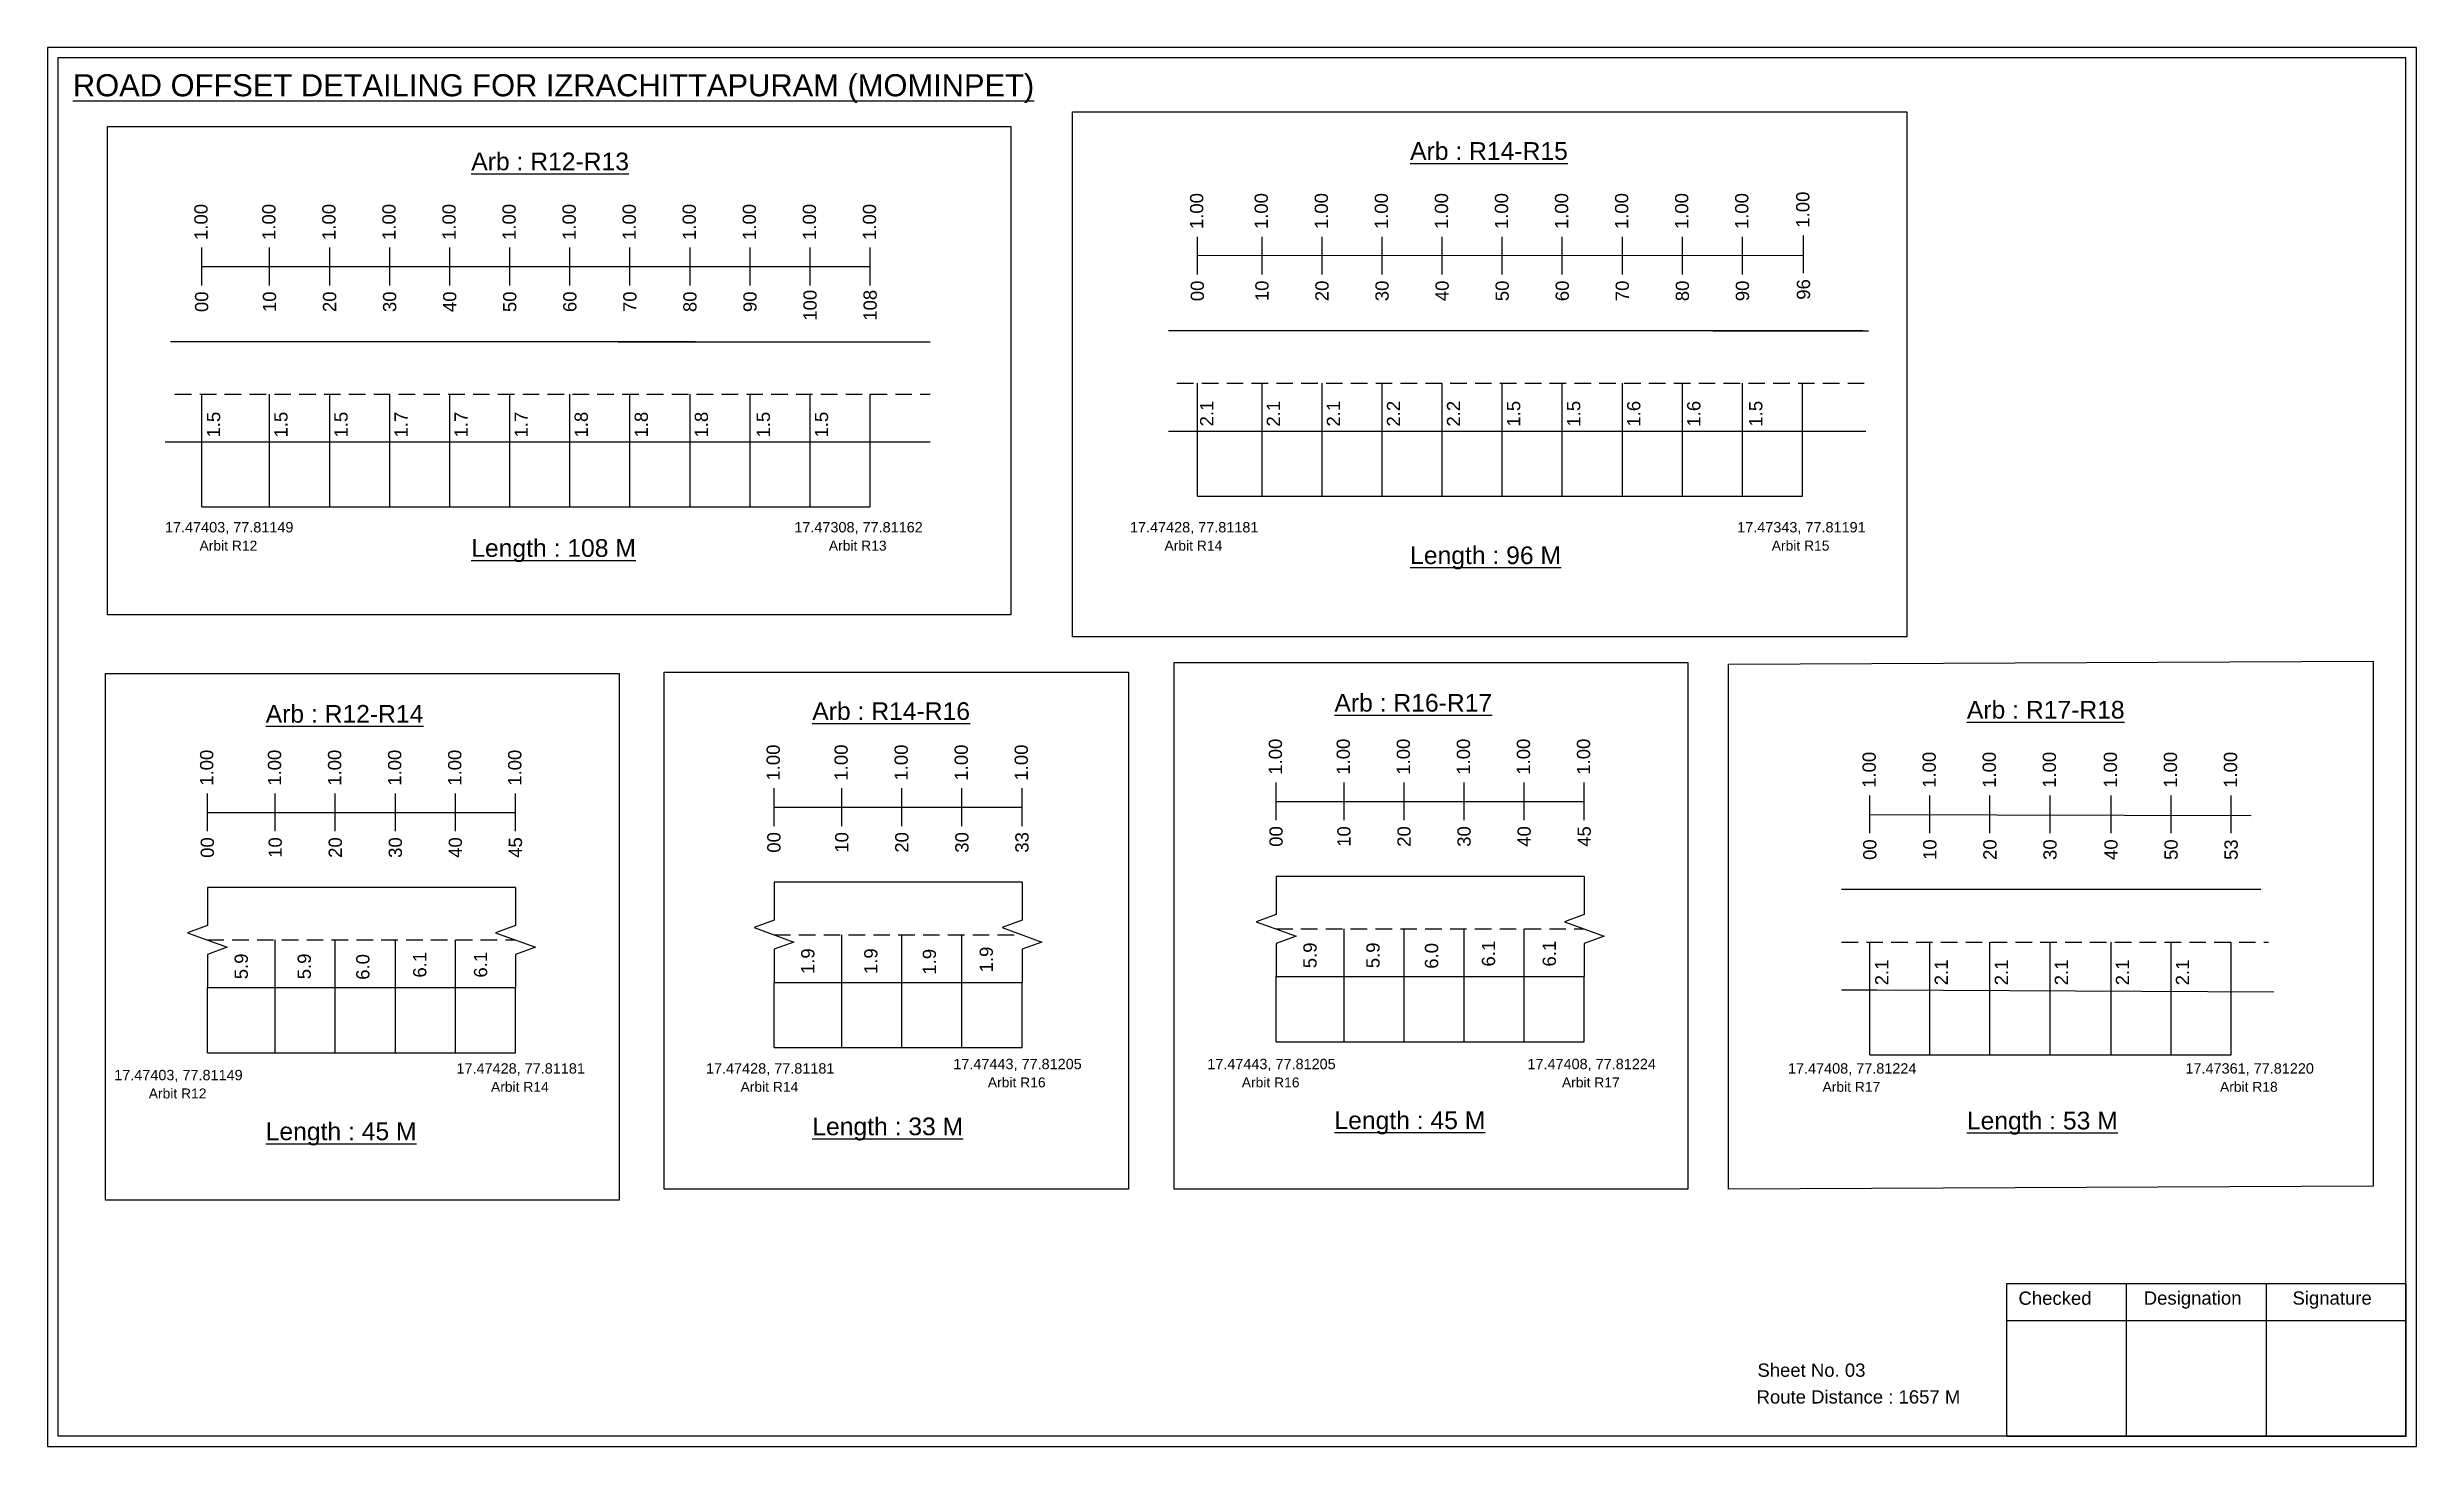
# Model space of a CAD drawing. Header units: inches. Extents: x 582 to 4003, y 45 to 362.
# Drawn here: x 2055 to 2591, y 46 to 362 of the extents above; entities that cross this region are included whole.
import ezdxf

# ---------------------------------------------------------------- set-up
doc = ezdxf.new("R2010")
doc.units = ezdxf.units.IN
doc.header["$MEASUREMENT"] = 0
doc.linetypes.add('DASHED2', pattern=[0.375, 0.25, -0.125])
doc.layers.add('PDF_Geometry', color=7, linetype='Continuous')
doc.layers.add('PDF_Text', color=5, linetype='Continuous')
doc.styles.add('PDF Arial', font='arial.ttf')
doc.styles.get("Standard").update_dxf_attribs({"font": 'arial.ttf'})

msp = doc.modelspace()

# ---------------------------------------------------------------- texts
at = {"color": 242, "true_color": 0xcd2027}
for s, height, p in [('%%UROAD OFFSET DETAILING FOR IZRACHITTAPURAM (MOMINPET)', 5, (2060.65, 351.37)), ('%%UArb : R12-R13', 4, (2150.85, 334.63)), ('%%UArb : R14-R15', 4, (2363.44, 336.99)), ('%%ULength : 108 M', 4, (2150.85, 247.13)), ('%%ULength : 96 M', 4, (2363.44, 245.49)), ('%%UArb : R16-R17', 4, (2346.3, 212.09)), ('%%UArb : R17-R18', 4, (2489.51, 210.52)), ('%%UArb : R12-R14', 4, (2104.3, 209.59)), ('%%UArb : R14-R16', 4, (2228.07, 210.21)), ('%%ULength : 45 M', 4, (2104.3, 115.09)), ('%%ULength : 33 M', 4, (2228.07, 116.21)), ('%%ULength : 45 M', 4, (2346.3, 117.59)), ('%%ULength : 53 M', 4, (2489.51, 117.52))]:
    msp.add_text(s, height=height, dxfattribs=at).set_placement(p)
at = {"color": 217, "true_color": 0x93278f}
for s, p in [('1.00', (2316.6, 321.31)), ('1.00', (2331.23, 321.31)), ('1.00', (2344.83, 321.31)), ('1.00', (2358.43, 321.31)), ('1.00', (2372.03, 321.31)), ('1.00', (2385.63, 321.31)), ('1.00', (2399.23, 321.31)), ('1.00', (2412.83, 321.31)), ('1.00', (2426.43, 321.31)), ('1.00', (2440.03, 321.31)), ('1.00', (2453.85, 321.64)), ('1.00', (2091.14, 318.85)), ('1.00', (2106.51, 318.85)), ('1.00', (2120.11, 318.85)), ('1.00', (2133.71, 318.85)), ('1.00', (2147.31, 318.85)), ('1.00', (2160.91, 318.85)), ('1.00', (2174.51, 318.85)), ('1.00', (2188.11, 318.85)), ('1.00', (2201.71, 318.85)), ('1.00', (2215.31, 318.85)), ('1.00', (2228.91, 318.85)), ('1.00', (2242.51, 318.85)), ('00', (2091.29, 302.53)), ('10', (2106.66, 302.53)), ('20', (2120.26, 302.53)), ('30', (2133.86, 302.53)), ('40', (2147.46, 302.53)), ('50', (2161.06, 302.53)), ('60', (2174.66, 302.53)), ('70', (2188.26, 302.53)), ('80', (2201.86, 302.53)), ('90', (2215.46, 302.53)), ('100', (2229.06, 300.57)), ('108', (2242.66, 300.57)), ('00', (2316.75, 304.99)), ('10', (2331.38, 304.99)), ('20', (2344.98, 304.99)), ('30', (2358.58, 304.99)), ('40', (2372.18, 304.99)), ('50', (2385.78, 304.99)), ('60', (2399.38, 304.99)), ('70', (2412.98, 304.99)), ('80', (2426.58, 304.99)), ('90', (2440.18, 304.99)), ('96', (2454, 305.32)), ('1.00', (2220.72, 196.48)), ('1.00', (2236.09, 196.48)), ('1.00', (2249.69, 196.48)), ('1.00', (2263.29, 196.48)), ('1.00', (2276.89, 196.48)), ('1.00', (2334.43, 197.81)), ('1.00', (2349.8, 197.81)), ('1.00', (2363.4, 197.81)), ('1.00', (2377, 197.81)), ('1.00', (2390.6, 197.81)), ('1.00', (2404.2, 197.81)), ('1.00', (2092.43, 195.31)), ('1.00', (2107.8, 195.31)), ('1.00', (2121.4, 195.31)), ('1.00', (2135, 195.31)), ('1.00', (2148.6, 195.31)), ('1.00', (2162.2, 195.31)), ('1.00', (2468.87, 194.84)), ('1.00', (2482.47, 194.84)), ('1.00', (2496.07, 194.84)), ('1.00', (2509.67, 194.84)), ('1.00', (2523.49, 194.84)), ('1.00', (2537.09, 194.84)), ('1.00', (2550.69, 194.84)), ('00', (2092.58, 178.99)), ('10', (2107.95, 178.99)), ('20', (2121.55, 178.99)), ('30', (2135.15, 178.99)), ('40', (2148.75, 178.99)), ('45', (2162.35, 178.99)), ('00', (2220.87, 180.16)), ('10', (2236.24, 180.16)), ('20', (2249.84, 180.16)), ('30', (2263.44, 180.16)), ('33', (2277.04, 180.16)), ('00', (2334.58, 181.49)), ('10', (2349.95, 181.49)), ('20', (2363.55, 181.49)), ('30', (2377.15, 181.49)), ('40', (2390.75, 181.49)), ('45', (2404.35, 181.49)), ('00', (2469.02, 178.52)), ('10', (2482.62, 178.52)), ('20', (2496.22, 178.52)), ('30', (2509.82, 178.52)), ('40', (2523.64, 178.52)), ('50', (2537.24, 178.52)), ('53', (2550.84, 178.52))]:
    msp.add_text(s, height=3, rotation=90, dxfattribs=at).set_placement(p)
for s, p in [('1.5', (2093.99, 274.14)), ('1.5', (2109.25, 274.14)), ('1.5', (2122.85, 274.14)), ('1.7', (2136.45, 274.14)), ('1.7', (2150.05, 274.14)), ('1.7', (2163.65, 274.14)), ('1.8', (2177.25, 274.14)), ('1.8', (2190.85, 274.14)), ('1.8', (2204.45, 274.14)), ('1.5', (2218.48, 274.14)), ('1.5', (2231.65, 274.14)), ('2.1', (2318.87, 276.66)), ('2.1', (2333.97, 276.61)), ('2.1', (2347.57, 276.61)), ('2.2', (2361.17, 276.61)), ('2.2', (2374.77, 276.61)), ('1.5', (2388.37, 276.61)), ('1.5', (2401.97, 276.61)), ('1.6', (2415.57, 276.61)), ('1.6', (2429.17, 276.61)), ('1.5', (2443.2, 276.61)), ('5.9', (2100.26, 151.51)), ('5.9', (2114.53, 151.51)), ('6.0', (2127.79, 151.39)), ('6.1', (2140.68, 151.89)), ('6.1', (2154.45, 151.89)), ('1.9', (2228.55, 152.68)), ('1.9', (2242.82, 152.68)), ('1.9', (2256.08, 152.56)), ('1.9', (2268.97, 153.06)), ('5.9', (2342.26, 154.01)), ('5.9', (2356.53, 154.01)), ('6.0', (2369.79, 153.89)), ('6.1', (2382.68, 154.39)), ('6.1', (2396.45, 154.39)), ('2.1', (2471.72, 150.14)), ('2.1', (2485.21, 150.14)), ('2.1', (2498.81, 150.14)), ('2.1', (2512.41, 150.14)), ('2.1', (2526.23, 150.14)), ('2.1', (2539.83, 150.14))]:
    msp.add_text(s, height=3, rotation=90).set_placement(p)
at = {"color": 5}
for s, height, p in [('17.47403, 77.81149', 2.34, (2081.5, 252.66)), ('17.47308, 77.81162', 2.34, (2224, 252.66)), ('17.47428, 77.81181', 2.34, (2300, 252.66)), ('17.47343, 77.81191', 2.34, (2437.5, 252.66)), ('Arbit R12', 2.246, (2089.32, 248.54)), ('Arbit R13', 2.246, (2231.82, 248.54)), ('Arbit R14', 2.246, (2307.82, 248.54)), ('Arbit R15', 2.246, (2445.32, 248.54)), ('17.47403, 77.81149', 2.34, (2070, 128.66)), ('17.47428, 77.81181', 2.34, (2147.5, 130.16)), ('17.47428, 77.81181', 2.34, (2204, 130.16)), ('17.47443, 77.81205', 2.34, (2260, 131.16)), ('Arbit R16', 2.246, (2267.82, 127.04)), ('17.47443, 77.81205', 2.34, (2317.5, 131.16)), ('Arbit R16', 2.246, (2325.32, 127.04)), ('17.47408, 77.81224', 2.34, (2390, 131.16)), ('Arbit R17', 2.246, (2397.82, 127.04)), ('17.47408, 77.81224', 2.34, (2449, 130.16)), ('17.47361, 77.81220', 2.34, (2539, 130.16)), ('Arbit R12', 2.246, (2077.82, 124.54)), ('Arbit R14', 2.246, (2155.32, 126.04)), ('Arbit R14', 2.246, (2211.82, 126.04)), ('Arbit R17', 2.246, (2456.82, 126.04)), ('Arbit R18', 2.246, (2546.82, 126.04))]:
    msp.add_text(s, height=height, dxfattribs=at).set_placement(p)
for s, p in [('Sheet No. 03', (2442.08, 61.53)), ('Route Distance : 1657 M', (2441.89, 55.48))]:
    msp.add_text(s, height=3).set_placement(p)
at = {"layer": 'PDF_Text', "color": 7, "attachment_point": 7, "style": 'PDF Arial'}
for s, insert, char_height in [('Checked', (2501.19, 77.78), 3.001), ('Designation', (2529.56, 76.95), 3.0006), ('Signature', (2563.24, 76.95), 3.001)]:
    msp.add_mtext(s, dxfattribs=dict(at, insert=insert, char_height=char_height))

# ---------------------------------------------------------------- linework, layer by layer
at = {"color": 217, "true_color": 0x93278f}
for p, q in [((2089.82, 308.55), (2089.82, 317.11)), ((2105.19, 308.55), (2105.19, 317.11)), ((2118.79, 308.55), (2118.79, 317.11)), ((2132.39, 308.55), (2132.39, 317.11)), ((2145.99, 308.55), (2145.99, 317.11)), ((2159.59, 308.55), (2159.59, 317.11)), ((2173.19, 308.55), (2173.19, 317.11)), ((2186.79, 308.55), (2186.79, 317.11)), ((2200.39, 308.55), (2200.39, 317.11)), ((2213.99, 308.55), (2213.99, 317.11)), ((2227.59, 308.55), (2227.59, 317.11)), ((2241.19, 308.55), (2241.19, 317.11)), ((2315.27, 311.02), (2315.27, 319.58)), ((2329.9, 311.02), (2329.9, 319.58)), ((2343.5, 311.02), (2343.5, 319.58)), ((2357.1, 311.02), (2357.1, 319.58)), ((2370.7, 311.02), (2370.7, 319.58)), ((2384.3, 311.02), (2384.3, 319.58)), ((2397.9, 311.02), (2397.9, 319.58)), ((2411.5, 311.02), (2411.5, 319.58)), ((2425.1, 311.02), (2425.1, 319.58)), ((2438.7, 311.02), (2438.7, 319.58)), ((2452.53, 311.35), (2452.53, 319.9)), ((2089.82, 312.82), (2241.19, 312.82)), ((2315.27, 315.3), (2452.53, 315.38)), ((2091.1, 185.01), (2091.1, 193.57)), ((2106.47, 185.01), (2106.47, 193.57)), ((2120.07, 185.01), (2120.07, 193.57)), ((2133.67, 185.01), (2133.67, 193.57)), ((2147.27, 185.01), (2147.27, 193.57)), ((2160.87, 185.01), (2160.87, 193.57)), ((2219.4, 186.18), (2219.4, 194.74)), ((2234.76, 186.18), (2234.76, 194.74)), ((2248.36, 186.18), (2248.36, 194.74)), ((2261.96, 186.18), (2261.96, 194.74)), ((2275.56, 186.18), (2275.56, 194.74)), ((2333.1, 187.51), (2333.1, 196.07)), ((2348.47, 187.51), (2348.47, 196.07)), ((2362.07, 187.51), (2362.07, 196.07)), ((2375.67, 187.51), (2375.67, 196.07)), ((2389.27, 187.51), (2389.27, 196.07)), ((2402.87, 187.51), (2402.87, 196.07)), ((2091.1, 189.28), (2160.87, 189.28)), ((2219.4, 190.45), (2275.56, 190.45)), ((2333.1, 191.78), (2402.87, 191.78)), ((2467.54, 184.55), (2467.54, 193.11)), ((2467.54, 188.82), (2553.87, 188.58)), ((2481.14, 184.55), (2481.14, 193.11)), ((2494.74, 184.55), (2494.74, 193.11)), ((2508.34, 184.55), (2508.34, 193.11)), ((2522.16, 184.55), (2522.16, 193.11)), ((2535.76, 184.55), (2535.76, 193.11)), ((2549.36, 184.55), (2549.36, 193.11))]:
    msp.add_line(p, q, dxfattribs=at)
for p, q in [((2201.59, 295.83), (2082.73, 295.83)), ((2184.11, 295.83), (2254.79, 295.83)), ((2465.96, 298.3), (2308.72, 298.3)), ((2431.96, 298.3), (2467.21, 298.3)), ((2315.27, 260.88), (2315.27, 286.41)), ((2329.9, 260.88), (2329.9, 286.41)), ((2343.5, 260.88), (2343.5, 286.41)), ((2357.1, 260.88), (2357.1, 286.41)), ((2370.7, 260.88), (2370.7, 286.41)), ((2384.3, 260.88), (2384.3, 286.41)), ((2397.9, 260.88), (2397.9, 286.41)), ((2411.5, 260.88), (2411.5, 286.41)), ((2425.1, 260.88), (2425.1, 286.41)), ((2438.7, 260.88), (2438.7, 286.41)), ((2452.3, 260.88), (2452.3, 286.41)), ((2089.82, 258.41), (2089.82, 283.95)), ((2105.19, 258.41), (2105.19, 283.95)), ((2118.79, 258.41), (2118.79, 283.95)), ((2132.39, 258.41), (2132.39, 283.95)), ((2145.99, 258.41), (2145.99, 283.95)), ((2159.59, 258.41), (2159.59, 283.95)), ((2173.19, 258.41), (2173.19, 283.95)), ((2186.79, 258.41), (2186.79, 283.95)), ((2200.39, 258.41), (2200.39, 283.95)), ((2213.99, 258.41), (2213.99, 283.95)), ((2227.59, 258.41), (2227.59, 283.95)), ((2241.19, 258.41), (2241.19, 283.95)), ((2308.72, 275.61), (2340.83, 275.61)), ((2340.83, 275.61), (2466.65, 275.61)), ((2081.53, 273.14), (2254.79, 273.14)), ((2160.87, 172.29), (2091.1, 172.29)), ((2275.56, 173.46), (2219.4, 173.46)), ((2402.87, 174.79), (2333.1, 174.79)), ((2556.09, 171.83), (2461.13, 171.83)), ((2234.76, 136.04), (2234.76, 161.58)), ((2248.36, 136.04), (2248.36, 161.58)), ((2261.96, 136.04), (2261.96, 161.58)), ((2348.47, 137.37), (2348.47, 162.91)), ((2362.07, 137.37), (2362.07, 162.91)), ((2375.67, 137.37), (2375.67, 162.91)), ((2389.27, 137.37), (2389.27, 162.91)), ((2106.47, 134.87), (2106.47, 160.41)), ((2120.07, 134.87), (2120.07, 160.41)), ((2133.67, 134.87), (2133.67, 160.41)), ((2147.27, 134.87), (2147.27, 160.41)), ((2467.54, 134.41), (2467.54, 159.94)), ((2481.14, 134.41), (2481.14, 159.94)), ((2494.74, 134.41), (2494.74, 159.94)), ((2508.34, 134.41), (2508.34, 159.94)), ((2522.16, 134.41), (2522.16, 159.94)), ((2535.76, 134.41), (2535.76, 159.94)), ((2549.36, 134.41), (2549.36, 159.94)), ((2219.4, 150.78), (2275.56, 150.78)), ((2219.4, 136.04), (2219.4, 150.78)), ((2275.56, 136.04), (2275.56, 150.78)), ((2333.1, 152.11), (2402.87, 152.11)), ((2333.1, 137.37), (2333.1, 152.11)), ((2402.87, 137.37), (2402.87, 152.11)), ((2091.1, 149.61), (2160.87, 149.61)), ((2091.1, 134.87), (2091.1, 149.61)), ((2160.87, 134.87), (2160.87, 149.61)), ((2461.13, 149.14), (2469.19, 149.14)), ((2469.19, 149.14), (2559.04, 148.64))]:
    msp.add_line(p, q)
at = {"linetype": 'DASHED2', "ltscale": 15}
for p, q in [((2310.65, 286.41), (2466.95, 286.41)), ((2083.76, 283.95), (2254.79, 283.95)), ((2219.4, 161.58), (2275.56, 161.58)), ((2333.1, 162.91), (2402.87, 162.91)), ((2091.1, 160.41), (2160.87, 160.41)), ((2461.13, 159.94), (2557.81, 159.94))]:
    msp.add_line(p, q, dxfattribs=at)
at = {"color": 5}
for p, q in [((2089.82, 258.41), (2241.19, 258.41)), ((2315.27, 260.88), (2452.3, 260.88)), ((2091.1, 134.87), (2160.87, 134.87)), ((2219.4, 136.04), (2275.56, 136.04)), ((2333.1, 137.37), (2402.87, 137.37)), ((2467.54, 134.41), (2549.36, 134.43))]:
    msp.add_line(p, q, dxfattribs=at)
for points in [[(2068.5, 344.5), (2273.06, 344.5), (2273.06, 234), (2068.5, 234)], [(2287, 347.82), (2475.92, 347.82), (2475.92, 229), (2287, 229)], [(2068, 220.71), (2184.35, 220.71), (2184.35, 101.5), (2068, 101.5)], [(2194.5, 221.01), (2299.67, 221.01), (2299.67, 104), (2194.5, 104)], [(2310, 223.21), (2426.35, 223.21), (2426.35, 104), (2310, 104)], [(2435.5, 222.82), (2581.54, 223.49), (2581.54, 104.67), (2435.5, 104)]]:
    msp.add_lwpolyline(points, close=True)
at = {"linetype": 'Continuous'}
for points in [[(2091.1, 172.29), (2091.1, 163.68), (2086.6, 162.04), (2095.6, 158.77), (2091.1, 157.13), (2091.1, 149.61)], [(2160.87, 172.29), (2160.87, 163.68), (2156.37, 162.04), (2165.37, 158.77), (2160.87, 157.13), (2160.87, 149.61)], [(2219.4, 173.46), (2219.4, 164.85), (2214.9, 163.21), (2223.89, 159.94), (2219.4, 158.3), (2219.4, 150.78)], [(2275.56, 173.46), (2275.56, 164.85), (2271.07, 163.21), (2280.06, 159.94), (2275.56, 158.3), (2275.56, 150.78)], [(2275.56, 173.46), (2275.56, 164.85), (2271.07, 163.21), (2280.06, 159.94), (2275.56, 158.3), (2275.56, 150.78)], [(2333.1, 174.79), (2333.1, 166.18), (2328.6, 164.54), (2337.6, 161.27), (2333.1, 159.63), (2333.1, 152.11)], [(2402.87, 174.79), (2402.87, 166.18), (2398.37, 164.54), (2407.37, 161.27), (2402.87, 159.63), (2402.87, 152.11)]]:
    msp.add_lwpolyline(points, dxfattribs=at)
at = {"layer": 'PDF_Geometry'}
for points in [[(2054.87, 362.44), (2054.87, 45.73), (2591.34, 45.73), (2591.34, 362.44)], [(2057.2, 360.11), (2057.2, 48.15), (2588.92, 48.15), (2588.92, 360.11)]]:
    msp.add_lwpolyline(points, close=True, dxfattribs=at)
at = {"layer": 'PDF_Geometry', "color": 242, "true_color": 0xcc1f26}
msp.add_lwpolyline([(2588.92, 48.05), (2498.58, 48.05), (2498.58, 82.67), (2588.92, 82.67)], close=True, dxfattribs=at)
for points in [[(2525.56, 82.67), (2525.56, 48.05)], [(2557.29, 82.67), (2557.29, 48.05)], [(2498.58, 74.29), (2588.92, 74.29)]]:
    msp.add_lwpolyline(points, dxfattribs=at)

msp.set_redraw_order([(e.dxf.handle, doc.entitydb.next_handle()) for e in msp.query("TEXT MTEXT ATTDEF DIMENSION ARC_DIMENSION")])  # texts and dimensions are drawn at this point

doc.saveas('drawing.dxf')
